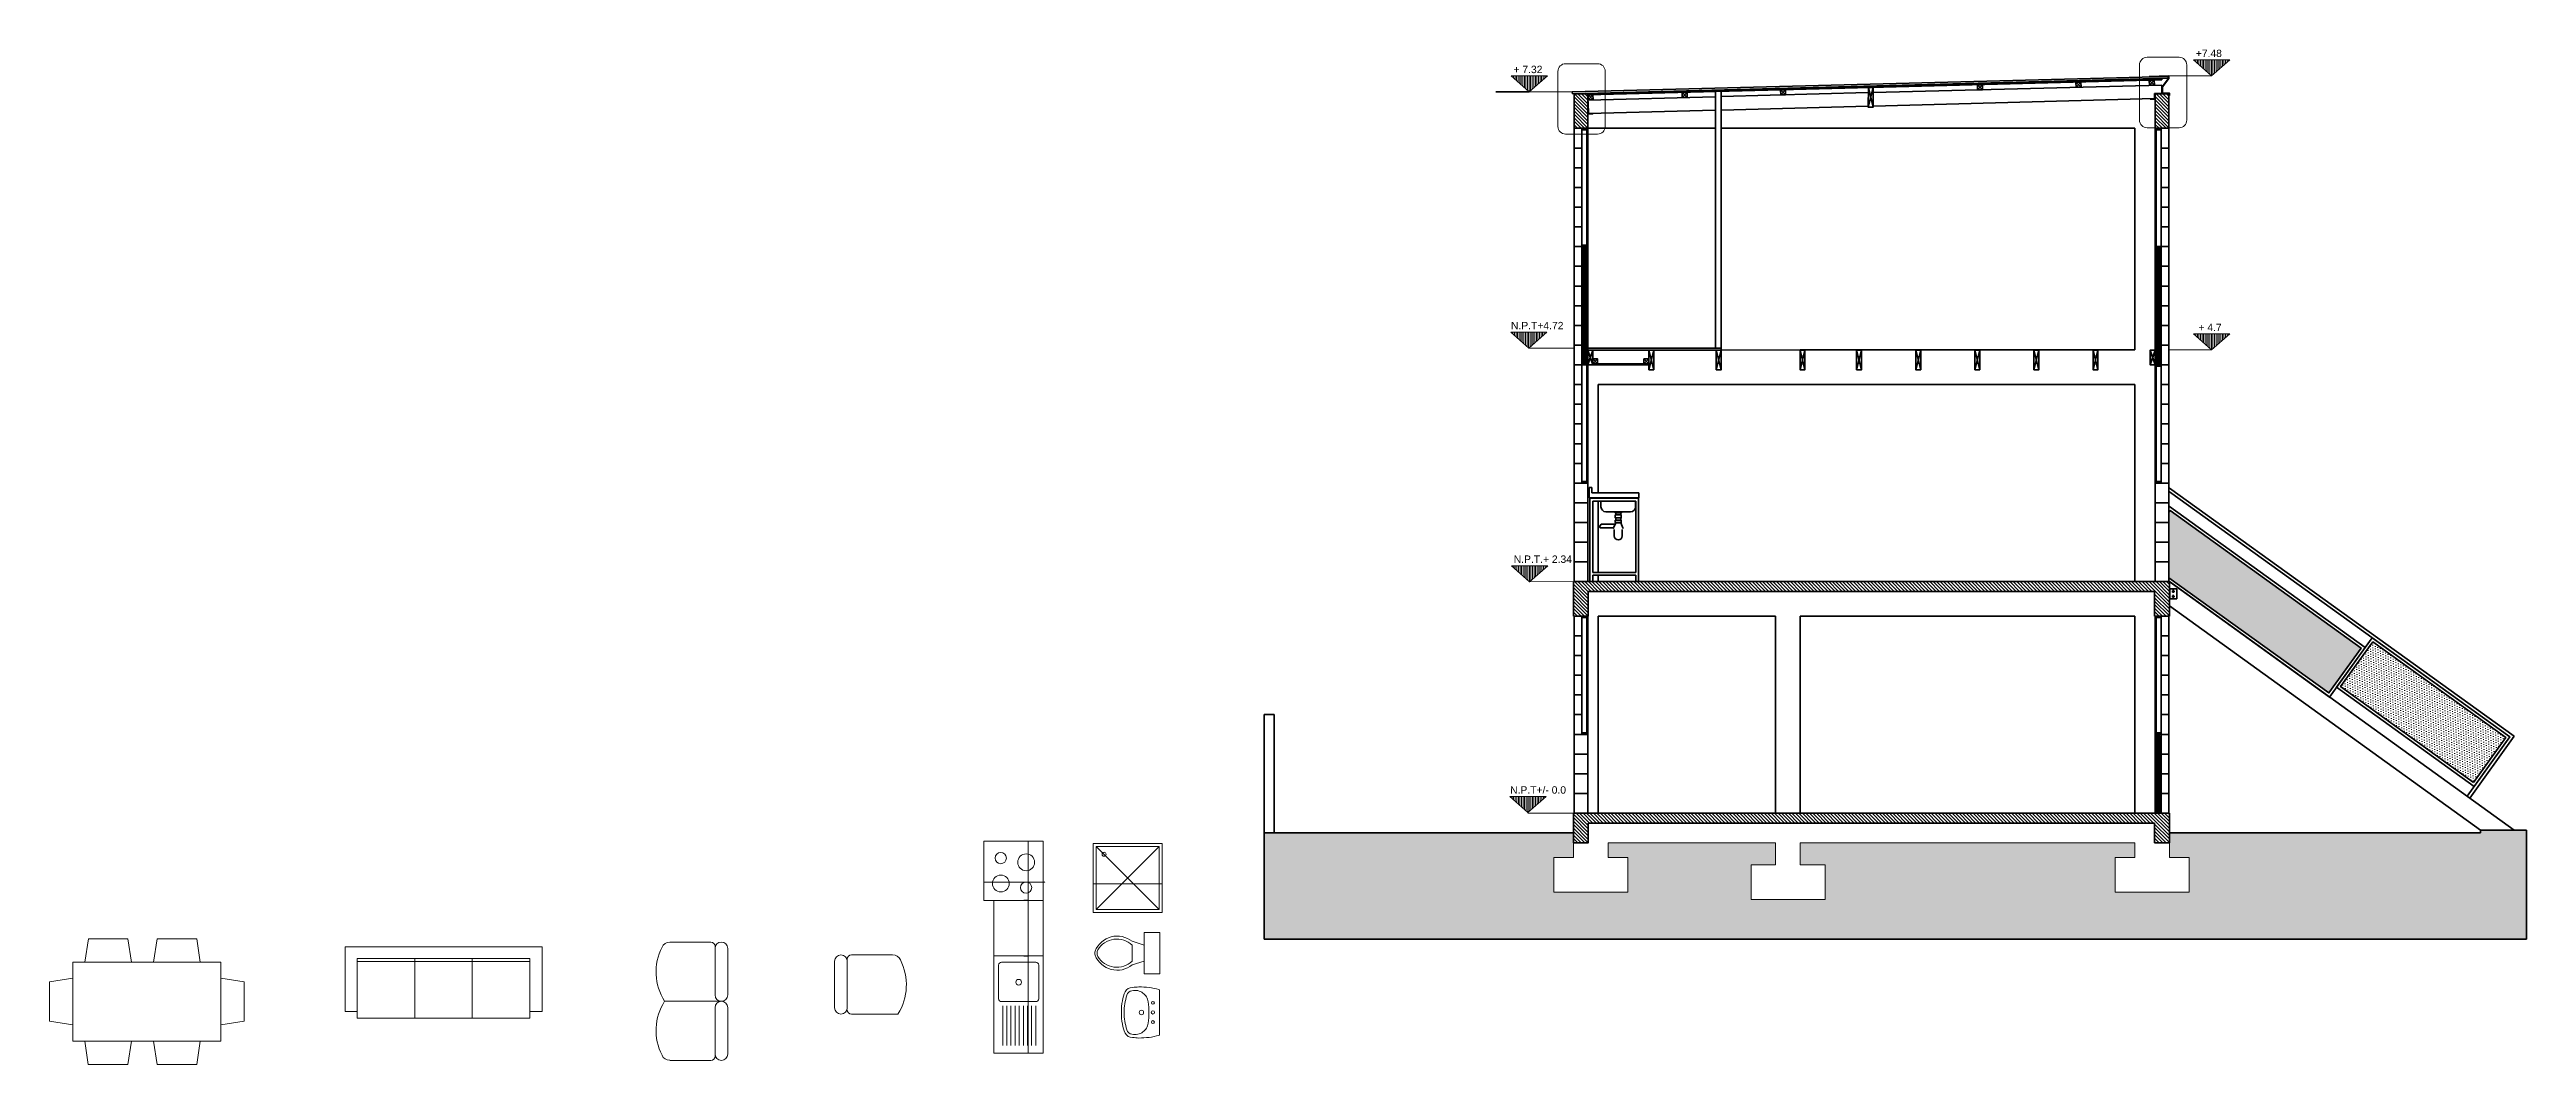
# Model space of a CAD drawing. Header units: inches. Extents: x -12916 to -2478, y -355 to 4961.
# Drawn here: x -4993 to -2478, y 3931 to 4961 of the extents above; entities that cross this region are included whole.
import ezdxf

# ---------------------------------------------------------------- set-up
doc = ezdxf.new("R2010")
doc.units = ezdxf.units.IN
doc.header["$MEASUREMENT"] = 0
for name, color, linetype, lineweight in [('A-ANNO-DIMS', 3, 'Continuous', 18), ('A-ANNO-SYMB', 3, 'Continuous', 18), ('A-ANNO-TEXT', 3, 'Continuous', 18), ('A-ELEV-MBE1', 7, 'Continuous', 35), ('A-FURN', 8, 'Continuous', 18), ('A-SECT-MCUT', 7, 'Continuous', 35), ('A-SECT-PATT', 8, 'Continuous', 18), ('A-WALL-FULL', 7, 'Continuous', 35)]:
    doc.layers.add(name, color=color, linetype=linetype, lineweight=lineweight)
doc.styles.add('E-ARIAL', font='Arial.ttf')
doc.styles.add('E-ROMANS', font='romans.shx', dxfattribs={"width": 0.8})
doc.dimstyles.new('E-0050_TICK_12', dxfattribs={"dimscale": 0.001, "dimtxt": 60, "dimasz": 60, "dimexe": 30, "dimexo": 20, "dimgap": 30, "dimtad": 0, "dimzin": 0, "dimdsep": 46, "dimtxsty": 'E-ROMANS', "dimblk": 'OBLIQUE', "dimcen": 30, "dimclrd": 256, "dimclre": 256, "dimclrt": 256, "dimadec": 0, "dimazin": 0, "dimtfac": 1, "dimtmove": 1, "dimatfit": 3, "dimldrblk": 'OPEN90', "dimfxl": 1, "dimtfill": 1, "dimtolj": 1, "dimtzin": 0, "dimlwd": -1, "dimarcsym": 0})
pattern_1 = [(135, (-4239.4879, 3862.2687), (-1.767767, -1.767767), [])]

msp = doc.modelspace()

# ---------------------------------------------------------------- texts
at = {"layer": 'A-ANNO-TEXT', "style": 'E-ARIAL'}
for s, p in [('+7.48', (-2813.443, 4953.463)), ('+ 7.32', (-3506.231, 4937.152)), ('N.P.T+4.72', (-3508.75, 4677.257)), ('+ 4.7', (-2810.779, 4675.36)), ('N.P.T.+ 2.34', (-3505.93, 4440.226)), ('N.P.T+/- 0.0', (-3509.61, 4206.071))]:
    msp.add_text(s, height=7.5, dxfattribs=at).set_placement(p)

# ---------------------------------------------------------------- blocks, each defined once
blk = doc.blocks.new('poltrone')
at = {"layer": 'A-FURN', "ltscale": 0.8}
for p, q in [((20.969, 26.503), (21.387, 26.503)), ((21.43, 26.46), (21.43, 25.967)), ((21.558, 25.967), (21.558, 26.439)), ((20.915, 25.903), (21.43, 25.903)), ((21.494, 25.903), (21.43, 25.903)), ((21.43, 25.839), (21.43, 25.346)), ((21.558, 25.367), (21.558, 25.839)), ((21.387, 25.303), (20.969, 25.303))]:
    blk.add_line(p, q, dxfattribs=at)
for centre, radius, start, end in [((21.384, 26.199), 0.554, 152.9115, 212.2841), ((20.969, 26.417), 0.0857, 90, 156.4218), ((21.387, 26.46), 0.0429, 0, 90), ((21.494, 26.439), 0.0643, 0, 180), ((21.384, 25.607), 0.554, 147.7159, 207.0885), ((21.494, 25.967), 0.0643, 180, 0), ((21.494, 25.839), 0.0643, 0, 180), ((20.969, 25.389), 0.0857, 203.5782, 270), ((21.387, 25.346), 0.0429, 270, 0), ((21.494, 25.367), 0.0643, 180, 0)]:
    blk.add_arc(centre, radius, start, end, dxfattribs=at)
blk = doc.blocks.new('_Oblique')
at = {"color": 0, "linetype": 'ByBlock', "lineweight": -2}
blk.add_line((-0.5, -0.5), (0.5, 0.5), dxfattribs=at)
blk = doc.blocks.new('*D32')
at = {"layer": 'A-ANNO-DIMS', "lineweight": -2, "transparency": 16777216}
for p, q in [((-4043.9, 4116.4), (-4043.9, 4116.4)), ((-3982.2, 4116.4), (-3982.2, 4116.4))]:
    blk.add_line(p, q, dxfattribs=at)
at = {"layer": 'A-ANNO-DIMS', "transparency": 16777216}
for p, q in [((-4043.9, 4116.4), (-4013.2, 4116.4)), ((-3982.2, 4116.4), (-4012.9, 4116.4))]:
    blk.add_line(p, q, dxfattribs=at)
at = {"layer": 'A-ANNO-DIMS', "transparency": 16777216, "xscale": 0.06, "yscale": 0.06, "zscale": 0.06, "rotation": 180}
blk.add_blockref('_Oblique', (-4043.9, 4116.4), dxfattribs=at)
at = {"layer": 'A-ANNO-DIMS', "transparency": 16777216, "xscale": 0.06, "yscale": 0.06, "zscale": 0.06}
blk.add_blockref('_Oblique', (-3982.2, 4116.4), dxfattribs=at)
at = {"layer": 'A-ANNO-DIMS', "transparency": 16777216, "insert": (-4013, 4116.4), "char_height": 0.06, "attachment_point": 5, "style": 'E-ROMANS', "bg_fill": 3, "box_fill_scale": 1.25, "bg_fill_color": 256, "bg_fill_true_color": 13158600, "bg_fill_transparency": 0}
blk.add_mtext('\\A1;61.70', dxfattribs=at)
blk = doc.blocks.new('_Open90')
at = {"color": 0, "linetype": 'ByBlock', "lineweight": -2}
for p, q in [((0, 0), (-1, 0)), ((-0.5, 0.5), (0, 0)), ((0, 0), (-0.5, -0.5))]:
    blk.add_line(p, q, dxfattribs=at)
blk = doc.blocks.new('*D33')
at = {"layer": 'A-ANNO-DIMS', "lineweight": -2, "transparency": 16777216}
for p, q in [((-3998.8, 4157.8), (-3998.8, 4157.8)), ((-3998.8, 4097.8), (-3998.8, 4097.8))]:
    blk.add_line(p, q, dxfattribs=at)
at = {"layer": 'A-ANNO-DIMS', "transparency": 16777216}
for p, q in [((-3998.8, 4157.8), (-3998.8, 4127.9)), ((-3998.8, 4097.8), (-3998.8, 4127.6))]:
    blk.add_line(p, q, dxfattribs=at)
at = {"layer": 'A-ANNO-DIMS', "transparency": 16777216, "xscale": 0.06, "yscale": 0.06, "zscale": 0.06}
for p, rotation in [((-3998.8, 4157.8), 90), ((-3998.8, 4097.8), 270)]:
    blk.add_blockref('_Oblique', p, dxfattribs=dict(at, rotation=rotation))
at = {"layer": 'A-ANNO-DIMS', "transparency": 16777216, "insert": (-3998.8, 4127.8), "char_height": 0.06, "attachment_point": 5, "rotation": 90, "style": 'E-ROMANS', "bg_fill": 3, "box_fill_scale": 1.25, "bg_fill_color": 256, "bg_fill_true_color": 13158600, "bg_fill_transparency": 0}
blk.add_mtext('\\A1;60.00', dxfattribs=at)
blk = doc.blocks.new('*D34')
at = {"layer": 'A-ANNO-DIMS', "lineweight": -2, "transparency": 16777216}
for p, q in [((-4003.2, 4097.8), (-3998.8, 4097.8)), ((-4003.2, 4041.4), (-3998.8, 4041.4))]:
    blk.add_line(p, q, dxfattribs=at)
at = {"layer": 'A-ANNO-DIMS', "transparency": 16777216}
for p, q in [((-3998.8, 4097.8), (-3998.8, 4069.7)), ((-3998.8, 4041.4), (-3998.8, 4069.5))]:
    blk.add_line(p, q, dxfattribs=at)
at = {"layer": 'A-ANNO-DIMS', "transparency": 16777216, "xscale": 0.06, "yscale": 0.06, "zscale": 0.06}
for p, rotation in [((-3998.8, 4097.8), 90), ((-3998.8, 4041.4), 270)]:
    blk.add_blockref('_Oblique', p, dxfattribs=dict(at, rotation=rotation))
at = {"layer": 'A-ANNO-DIMS', "transparency": 16777216, "insert": (-3998.8, 4069.6), "char_height": 0.06, "attachment_point": 5, "rotation": 90, "style": 'E-ROMANS', "bg_fill": 3, "box_fill_scale": 1.25, "bg_fill_color": 256, "bg_fill_true_color": 13158600, "bg_fill_transparency": 0}
blk.add_mtext('\\A1;56.32', dxfattribs=at)
blk = doc.blocks.new('*D35')
at = {"layer": 'A-ANNO-DIMS', "lineweight": -2, "transparency": 16777216}
for p, q in [((-3998.8, 4041.4), (-3998.8, 4041.4)), ((-3998.8, 3942.8), (-3998.8, 3942.8))]:
    blk.add_line(p, q, dxfattribs=at)
at = {"layer": 'A-ANNO-DIMS', "transparency": 16777216}
for p, q in [((-3998.8, 4041.4), (-3998.8, 3992.2)), ((-3998.8, 3942.8), (-3998.8, 3992))]:
    blk.add_line(p, q, dxfattribs=at)
at = {"layer": 'A-ANNO-DIMS', "transparency": 16777216, "xscale": 0.06, "yscale": 0.06, "zscale": 0.06}
for p, rotation in [((-3998.8, 4041.4), 90), ((-3998.8, 3942.8), 270)]:
    blk.add_blockref('_Oblique', p, dxfattribs=dict(at, rotation=rotation))
at = {"layer": 'A-ANNO-DIMS', "transparency": 16777216, "insert": (-3998.8, 3992.1), "char_height": 0.06, "attachment_point": 5, "rotation": 90, "style": 'E-ROMANS', "bg_fill": 3, "box_fill_scale": 1.25, "bg_fill_color": 256, "bg_fill_true_color": 13158600, "bg_fill_transparency": 0}
blk.add_mtext('\\A1;98.68', dxfattribs=at)
blk = doc.blocks.new('*D36')
at = {"layer": 'A-ANNO-DIMS', "lineweight": -2, "transparency": 16777216}
for p, q in [((-3932.8, 4114.5), (-3932.8, 4114.6)), ((-3862.8, 4114.5), (-3862.8, 4114.6))]:
    blk.add_line(p, q, dxfattribs=at)
at = {"layer": 'A-ANNO-DIMS', "transparency": 16777216}
for p, q in [((-3932.8, 4114.5), (-3897.9, 4114.5)), ((-3862.8, 4114.5), (-3897.7, 4114.5))]:
    blk.add_line(p, q, dxfattribs=at)
at = {"layer": 'A-ANNO-DIMS', "transparency": 16777216, "xscale": 0.06, "yscale": 0.06, "zscale": 0.06, "rotation": 180}
blk.add_blockref('_Oblique', (-3932.8, 4114.5), dxfattribs=at)
at = {"layer": 'A-ANNO-DIMS', "transparency": 16777216, "xscale": 0.06, "yscale": 0.06, "zscale": 0.06}
blk.add_blockref('_Oblique', (-3862.8, 4114.5), dxfattribs=at)
at = {"layer": 'A-ANNO-DIMS', "transparency": 16777216, "insert": (-3897.8, 4114.5), "char_height": 0.06, "attachment_point": 5, "style": 'E-ROMANS', "bg_fill": 3, "box_fill_scale": 1.25, "bg_fill_color": 256, "bg_fill_true_color": 13158600, "bg_fill_transparency": 0}
blk.add_mtext('\\A1;70.00', dxfattribs=at)

# ---------------------------------------------------------------- hatches: boundary and pattern name
at = {"layer": 'A-SECT-PATT'}
h = msp.add_hatch(dxfattribs=at)
h.set_pattern_fill('ANSI31', color=256, scale=0.5, angle=225, style=0)
h.set_pattern_definition([(270, (16958.2216, -8248.4446), (1.5875, -3e-15), [])])
h.paths.add_polyline_path([(-3508.514, 4934.287), (-3490.115, 4918.058), (-3471.715, 4934.287)])
h = msp.add_hatch(dxfattribs=at)
h.set_pattern_fill('ANSI31', color=256, scale=0.5, angle=225, style=0)
h.set_pattern_definition([(270, (17651.0096, -8232.1334), (1.5875, -3e-15), [])])
h.paths.add_polyline_path([(-2815.726, 4950.599), (-2797.327, 4934.369), (-2778.927, 4950.599)])
h = msp.add_hatch(dxfattribs=at)
h.set_pattern_fill('ANSI31', color=256, scale=20, angle=90, style=0)
h.set_pattern_definition(pattern_1)
h.paths.add_polyline_path([(-3444.753, 4916.231), (-3444.753, 4881.231), (-3434.265, 4881.231), (-3431.765, 4881.242), (-3431.765, 4881.231), (-3430.753, 4881.231), (-3430.753, 4916.231)])
h = msp.add_hatch(dxfattribs=at)
h.set_pattern_fill('ANSI31', color=256, scale=20, angle=90, style=0)
h.set_pattern_definition(pattern_1)
h.paths.add_polyline_path([(-2854.721, 4916.156), (-2854.721, 4881.771), (-2840.721, 4881.771), (-2840.721, 4916.156)])
h.paths.add_polyline_path([(-2854.721, 4881.771), (-2854.721, 4881.156), (-2840.721, 4881.156), (-2840.721, 4881.771)])
h = msp.add_hatch(dxfattribs=at)
h.set_pattern_fill('ANSI31', color=256, scale=0.35, angle=90, style=0)
h.set_pattern_definition([(45, (-5853.2315, 2042.0476), (-0.7857724, 0.7857724), [])])
h.paths.add_polyline_path([(-3431.765, 4761.114), (-3436.765, 4761.135), (-3436.765, 4642.635), (-3431.765, 4642.635)])
h = msp.add_hatch(dxfattribs=at)
h.set_pattern_fill('ANSI31', color=256, scale=0.35, angle=90, style=0)
h.set_pattern_definition([(45, (-5270.1819, 2040.6566), (-0.7857724, 0.7857724), [])])
h.paths.add_polyline_path([(-2848.715, 4759.723), (-2853.715, 4759.744), (-2853.715, 4641.244), (-2848.715, 4641.244)])
h = msp.add_hatch(dxfattribs=at)
h.set_pattern_fill('ANSI31', color=256, scale=0.5, angle=225, style=0)
h.set_pattern_definition([(270, (16957.6895, -8508.3397), (1.5875, -4e-15), [])])
h.paths.add_polyline_path([(-3509.047, 4674.392), (-3490.647, 4658.163), (-3472.247, 4674.392)])
h = msp.add_hatch(dxfattribs=at)
h.set_pattern_fill('ANSI31', color=256, scale=0.5, angle=225, style=0)
h.set_pattern_definition([(270, (17651.0096, -8510.2361), (1.5875, -3e-15), [])])
h.paths.add_polyline_path([(-2815.726, 4672.496), (-2797.327, 4656.266), (-2778.927, 4672.496)])
h = msp.add_hatch(dxfattribs=at)
h.set_pattern_fill('DOTS', color=256, scale=40, angle=362.916943, style=0)
h.set_pattern_definition([(2.91694, (-4239.4879, 3862.2687), (1.1211598, 2.5603712), [0, -2.5])])
h.paths.add_polyline_path([(-2839.576, 4493.356), (-2840.721, 4491.765), (-2840.721, 4481.156), (-2840.721, 4461.156), (-2840.721, 4441.156), (-2840.721, 4425.185), (-2678.305, 4308.292), (-2645.593, 4353.745)])
h = msp.add_hatch(dxfattribs=at)
h.set_pattern_fill('ANSI31', color=256, scale=0.5, angle=225, style=0)
h.set_pattern_definition([(270, (16958.523, -8745.37), (1.5875, -3e-15), [])])
h.paths.add_polyline_path([(-3508.213, 4437.362), (-3489.813, 4421.132), (-3471.414, 4437.362)])
h = msp.add_hatch(dxfattribs=at)
h.set_pattern_fill('ANSI31', color=256, scale=20, angle=90, style=0)
h.set_pattern_definition(pattern_1)
h.paths.add_polyline_path([(-3445.259, 4421.156), (-3445.259, 4386.223), (-3430.259, 4386.223), (-3430.259, 4411.156), (-2855.259, 4411.156), (-2855.259, 4386.223), (-2840.259, 4386.223), (-2840.259, 4421.156)])
h = msp.add_hatch(dxfattribs=at)
h.set_pattern_fill('DOTS', color=256, scale=40, angle=362.916943, style=0)
h.set_pattern_definition([(272.916943, (-11555.3492, 8875.9348), (2.5603712, -1.1211598), [0, -2.5])])
h.paths.add_polyline_path([(-2633.651, 4360.066), (-2666.363, 4314.614), (-2531.346, 4217.441), (-2498.634, 4262.893)])
h = msp.add_hatch(dxfattribs=at)
h.set_pattern_fill('ANSI31', color=256, scale=0.35, angle=90, style=0)
h.set_pattern_definition([(135, (-3074.5418, 3049.6889), (-0.7857724, -0.7857724), [])])
h.paths.add_polyline_path([(-2848.721, 4266.223), (-2853.721, 4266.223), (-2853.721, 4186.223), (-2848.721, 4186.223)])
h = msp.add_hatch(dxfattribs=at)
h.set_pattern_fill('ANSI31', color=256, scale=0.5, angle=225, style=0)
h.set_pattern_definition([(270, (16956.8291, -8979.5253), (1.5875, -4e-15), [])])
h.paths.add_polyline_path([(-3509.907, 4203.207), (-3491.507, 4186.977), (-3473.107, 4203.207)])
h = msp.add_hatch(dxfattribs=at)
h.set_pattern_fill('ANSI31', color=256, scale=20, angle=90, style=0)
h.set_pattern_definition(pattern_1)
h.paths.add_polyline_path([(-3445.259, 4186.222), (-3445.259, 4156.223), (-3430.259, 4156.223), (-3430.259, 4176.223), (-2855.259, 4176.223), (-2855.259, 4156.223), (-2840.259, 4156.223), (-2840.259, 4186.223)])
h = msp.add_hatch(dxfattribs=at)
h.set_pattern_fill('DOTS', color=256, scale=100, angle=90, style=0)
h.set_pattern_definition([(360, (-3759.259, 2823.932), (3.125, 6.25), [0, -6.25])])
h.paths.add_polyline_path([(-2477.721, 4169.156), (-2524.488, 4169.156), (-2524.488, 4166.223), (-2840.259, 4166.223), (-2840.259, 4156.223), (-2840.259, 4141.223), (-2820.343, 4141.223), (-2820.343, 4106.223), (-2895.343, 4106.223), (-2895.343, 4141.223), (-2875.426, 4141.223), (-2875.426, 4156.223), (-3215.259, 4156.223), (-3215.259, 4133.723), (-3210.684, 4133.723), (-3189.75, 4133.723), (-3189.75, 4098.723), (-3264.75, 4098.723), (-3264.75, 4133.723), (-3244.834, 4133.723), (-3240.259, 4133.723), (-3240.259, 4156.223), (-3410.091, 4156.223), (-3410.091, 4141.223), (-3390.175, 4141.223), (-3390.175, 4106.223), (-3465.175, 4106.223), (-3465.175, 4141.223), (-3445.259, 4141.223), (-3445.259, 4156.223), (-3445.259, 4166.223), (-3759.259, 4166.223), (-3759.259, 4058.313), (-2477.721, 4058.313)])
h.paths.add_polyline_path([(-2858.212, 4061.572), (-2836.381, 4061.572), (-2836.381, 4050.077), (-2858.212, 4050.077)], flags=9)
h.paths.add_polyline_path([(-3234.828, 4060.507), (-3213.726, 4060.507), (-3213.726, 4049.013), (-3234.828, 4049.013)], flags=9)
h.paths.add_polyline_path([(-3446.484, 4060.602), (-3424.653, 4060.602), (-3424.653, 4049.107), (-3446.484, 4049.107)], flags=9)

# ---------------------------------------------------------------- linework, layer by layer
at = {"layer": 'A-ANNO-SYMB', "ltscale": 0.003}
for p, q in [((-3445.259, 4156.223), (-3445.259, 4141.223)), ((-3410.091, 4156.223), (-3240.259, 4156.223)), ((-3410.091, 4156.223), (-3410.091, 4141.223)), ((-3240.259, 4156.223), (-3240.259, 4133.723)), ((-3215.259, 4156.223), (-3215.259, 4133.723)), ((-3215.259, 4156.223), (-2875.426, 4156.223)), ((-2875.426, 4156.223), (-2875.426, 4141.223)), ((-2840.259, 4156.223), (-2840.259, 4141.223)), ((-3465.175, 4141.223), (-3465.175, 4106.223)), ((-3445.259, 4141.223), (-3465.175, 4141.223)), ((-3390.175, 4141.223), (-3410.091, 4141.223)), ((-3390.175, 4141.223), (-3390.175, 4106.223)), ((-3264.75, 4133.723), (-3264.75, 4098.723)), ((-3244.834, 4133.723), (-3264.75, 4133.723)), ((-3240.259, 4133.723), (-3244.834, 4133.723)), ((-3210.684, 4133.723), (-3215.259, 4133.723)), ((-3189.75, 4133.723), (-3210.684, 4133.723)), ((-3189.75, 4133.723), (-3189.75, 4098.723)), ((-2895.343, 4141.223), (-2895.343, 4106.223)), ((-2895.343, 4141.223), (-2875.426, 4141.223)), ((-2840.259, 4141.223), (-2820.343, 4141.223)), ((-2820.343, 4141.223), (-2820.343, 4106.223)), ((-3390.175, 4106.223), (-3465.175, 4106.223)), ((-2895.343, 4106.223), (-2820.343, 4106.223)), ((-3189.75, 4098.723), (-3264.75, 4098.723))]:
    msp.add_line(p, q, dxfattribs=at)
at = {"layer": 'A-ANNO-SYMB'}
for points in [[(-3490.132, 4918.073), (-3508.532, 4934.303), (-3471.733, 4934.303)], [(-2797.344, 4934.384), (-2815.744, 4950.614), (-2778.944, 4950.614)], [(-3490.664, 4658.178), (-3509.064, 4674.408), (-3472.265, 4674.408)], [(-2797.344, 4656.282), (-2815.744, 4672.512), (-2778.944, 4672.512)], [(-3489.831, 4421.148), (-3508.231, 4437.378), (-3471.431, 4437.378)], [(-3491.525, 4186.993), (-3509.925, 4203.222), (-3473.125, 4203.222)]]:
    msp.add_lwpolyline(points, close=True, dxfattribs=at)
at = {"layer": 'A-ANNO-SYMB', "ltscale": 0.003}
for points in [[(-3453.303, 4946.699), (-3420.757, 4946.699, -0.41421356), (-3413.038, 4938.981), (-3413.038, 4882.977, -0.41421356), (-3420.757, 4875.259), (-3453.303, 4875.259, -0.41421356), (-3461.022, 4882.977), (-3461.022, 4938.981, -0.41421356)], [(-2862.901, 4953.211), (-2830.355, 4953.211, -0.41421356), (-2822.636, 4945.493), (-2822.636, 4889.489, -0.41421356), (-2830.355, 4881.771), (-2862.901, 4881.771, -0.41421356), (-2870.62, 4889.489), (-2870.62, 4945.493, -0.41421356)]]:
    msp.add_lwpolyline(points, format="xyb", close=True, dxfattribs=at)
at = {"layer": 'A-ANNO-SYMB'}
for points in [[(-2840.727, 4934.392), (-2840.727, 4934.392), (-2813.398, 4934.395), (-2797.578, 4934.374)], [(-3490.132, 4918.073), (-3490.132, 4918.073), (-3474.276, 4918.084), (-3442.168, 4918.063)], [(-3444.753, 4658.164), (-3444.753, 4658.164), (-3490.664, 4658.178), (-3480.321, 4658.141)], [(-2840.721, 4656.29), (-2840.721, 4656.29), (-2813.398, 4656.292), (-2797.344, 4656.282)], [(-3444.753, 4421.156), (-3444.753, 4421.156), (-3489.831, 4421.148), (-3489.831, 4421.148)], [(-3444.753, 4186.223), (-3444.753, 4186.223), (-3491.758, 4186.204), (-3491.758, 4186.204)]]:
    msp.add_lwpolyline(points, dxfattribs=at)
at = {"layer": 'A-ELEV-MBE1'}
for p, q in [((-3446.462, 4918.063), (-2841.411, 4933.786)), ((-3446.416, 4916.263), (-2841.365, 4931.987)), ((-2860.822, 4933.838), (-2860.814, 4933.538)), ((-2841.411, 4933.786), (-2841.365, 4931.987)), ((-3490.132, 4918.073), (-3523.998, 4918.073)), ((-3446.462, 4918.063), (-3446.416, 4916.263)), ((-3430.637, 4916.231), (-3430.753, 4916.231)), ((-3430.637, 4916.232), (-3430.547, 4901.174)), ((-3430.313, 4909.869), (-3301.477, 4913.208)), ((-3301.259, 4658.157), (-3301.259, 4918.586)), ((-3295.486, 4913.507), (-3145.933, 4917.383)), ((-3295.259, 4658.157), (-3295.259, 4918.741)), ((-3141.052, 4903.732), (-2855.216, 4911.332)), ((-3140.933, 4917.404), (-2847.87, 4925.001)), ((-2859.721, 4911.11), (-2859.721, 4910.81)), ((-2847.959, 4916.331), (-2855.247, 4916.331)), ((-2855.247, 4916.331), (-2855.216, 4911.332)), ((-2854.721, 4915.81), (-2855.021, 4915.81)), ((-2840.053, 4914.51), (-2840.353, 4914.51)), ((-3444.765, 4861.156), (-3444.765, 4881.231)), ((-3436.765, 4881.221), (-3431.765, 4881.242)), ((-3436.765, 4761.135), (-3436.765, 4881.221)), ((-3436.758, 4879.721), (-3431.758, 4879.742)), ((-3431.765, 4521.156), (-3431.765, 4881.221)), ((-3430.753, 4861.156), (-3430.738, 4881.246)), ((-3301.259, 4881.231), (-3430.738, 4881.328)), ((-3430.655, 4900.841), (-3430.355, 4900.841)), ((-3430.547, 4901.174), (-3430.175, 4901.174)), ((-3430.175, 4901.174), (-3430.175, 4896.238)), ((-3430.175, 4896.238), (-3301.602, 4899.57)), ((-3425.655, 4896.141), (-3425.655, 4895.841)), ((-2875.258, 4881.231), (-3295.259, 4881.231)), ((-3295.129, 4899.738), (-3146.053, 4903.602)), ((-2854.721, 4881.156), (-2854.721, 4621.156)), ((-2840.721, 4881.156), (-2854.721, 4881.156)), ((-2853.721, 4521.156), (-2853.721, 4881.135)), ((-2848.721, 4879.677), (-2853.721, 4879.698)), ((-2848.721, 4521.156), (-2848.721, 4881.135)), ((-2840.721, 4521.156), (-2840.721, 4881.135)), ((-3444.765, 4841.156), (-3444.765, 4861.156)), ((-3444.765, 4861.156), (-3436.765, 4861.156)), ((-3430.753, 4861.156), (-3430.753, 4801.156)), ((-2853.721, 4861.156), (-2854.721, 4861.156)), ((-2848.721, 4861.156), (-2840.721, 4861.156)), ((-2840.721, 4861.156), (-2844.721, 4861.156)), ((-3444.765, 4821.156), (-3444.765, 4841.156)), ((-3444.765, 4841.156), (-3436.765, 4841.156)), ((-3440.24, 4841.156), (-3444.765, 4841.156)), ((-3431.765, 4841.156), (-3430.753, 4841.156)), ((-2853.721, 4841.156), (-2854.721, 4841.156)), ((-2848.721, 4841.156), (-2840.721, 4841.156)), ((-2848.721, 4841.156), (-2840.721, 4841.156)), ((-2848.721, 4841.156), (-2840.721, 4841.156)), ((-2840.721, 4841.156), (-2844.721, 4841.156)), ((-2840.721, 4841.156), (-2844.721, 4841.156)), ((-2840.721, 4841.156), (-2844.721, 4841.156)), ((-3436.765, 4821.156), (-3444.765, 4821.156)), ((-3444.753, 4521.156), (-3444.753, 4821.156)), ((-3444.753, 4821.156), (-3440.753, 4821.156)), ((-3440.24, 4821.156), (-3444.753, 4821.156)), ((-2853.721, 4821.156), (-2854.721, 4821.156)), ((-2848.721, 4821.156), (-2840.721, 4821.156)), ((-2848.721, 4821.156), (-2840.721, 4821.156)), ((-2840.721, 4821.156), (-2844.721, 4821.156)), ((-2840.721, 4821.156), (-2844.721, 4821.156)), ((-3444.753, 4801.156), (-3436.765, 4801.156)), ((-3436.765, 4801.156), (-3444.753, 4801.156)), ((-3444.753, 4781.156), (-3436.765, 4781.156)), ((-3436.765, 4781.156), (-3444.753, 4781.156)), ((-3430.753, 4801.156), (-3431.765, 4801.156)), ((-3430.753, 4781.156), (-3431.765, 4781.156)), ((-3431.765, 4781.156), (-3430.753, 4781.156)), ((-3430.753, 4801.156), (-3430.753, 4781.156)), ((-3430.753, 4781.156), (-3430.753, 4761.156)), ((-2853.721, 4801.156), (-2854.721, 4801.156)), ((-2853.721, 4781.145), (-2854.721, 4781.145)), ((-2848.721, 4801.156), (-2840.721, 4801.156)), ((-2840.721, 4801.156), (-2848.721, 4801.156)), ((-2840.721, 4781.156), (-2848.721, 4781.156)), ((-2840.721, 4801.156), (-2844.721, 4801.156)), ((-2844.721, 4801.156), (-2840.721, 4801.156)), ((-2844.721, 4781.156), (-2840.721, 4781.156)), ((-3444.753, 4761.135), (-3436.765, 4761.135)), ((-3436.765, 4521.156), (-3436.765, 4761.135)), ((-3436.765, 4761.135), (-3431.765, 4761.135)), ((-3436.758, 4762.635), (-3431.765, 4762.635)), ((-3431.765, 4761.135), (-3430.753, 4761.135)), ((-3430.753, 4761.156), (-3430.753, 4621.156)), ((-2853.721, 4761.145), (-2854.721, 4761.145)), ((-2848.721, 4761.223), (-2853.721, 4761.223)), ((-2848.715, 4759.723), (-2853.715, 4759.723)), ((-2848.721, 4761.145), (-2840.721, 4761.145)), ((-3444.753, 4741.156), (-3436.765, 4741.156)), ((-3431.765, 4741.156), (-3430.753, 4741.156)), ((-2853.721, 4741.145), (-2854.721, 4741.145)), ((-2840.721, 4741.156), (-2848.721, 4741.156)), ((-3436.765, 4721.156), (-3444.753, 4721.156)), ((-3431.765, 4721.156), (-3430.753, 4721.156)), ((-2853.721, 4721.145), (-2854.721, 4721.145)), ((-2848.721, 4721.156), (-2840.721, 4721.156)), ((-2840.721, 4721.156), (-2848.721, 4721.156)), ((-3436.765, 4701.156), (-3444.753, 4701.156)), ((-3436.765, 4681.156), (-3444.753, 4681.156)), ((-3444.753, 4681.156), (-3436.765, 4681.156)), ((-3431.765, 4701.156), (-3430.753, 4701.156)), ((-3431.765, 4681.156), (-3430.753, 4681.156)), ((-2853.721, 4701.145), (-2854.721, 4701.145)), ((-2854.721, 4681.156), (-2854.721, 4661.156)), ((-2853.721, 4681.156), (-2854.721, 4681.156)), ((-2848.721, 4701.156), (-2840.721, 4701.156)), ((-2840.721, 4701.156), (-2848.721, 4701.156)), ((-2840.721, 4681.156), (-2848.721, 4681.156)), ((-2848.721, 4681.156), (-2840.721, 4681.156)), ((-3436.765, 4661.156), (-3444.753, 4661.156)), ((-3431.765, 4661.141), (-3430.753, 4661.141)), ((-3295.259, 4658.157), (-3430.753, 4658.159)), ((-3430.753, 4658.159), (-3430.753, 4656.157)), ((-3295.259, 4656.157), (-3430.753, 4656.157)), ((-3295.259, 4656.157), (-3295.259, 4658.157)), ((-3295.259, 4656.157), (-3155.292, 4656.29)), ((-2875.258, 4656.29), (-3215.259, 4656.29)), ((-2854.721, 4661.156), (-2854.721, 4641.156)), ((-2853.721, 4661.156), (-2854.721, 4661.156)), ((-2848.721, 4661.156), (-2840.721, 4661.156)), ((-2840.721, 4661.156), (-2848.721, 4661.156)), ((-3444.753, 4641.156), (-3436.765, 4641.156)), ((-3436.765, 4642.635), (-3431.765, 4642.635)), ((-3436.765, 4641.135), (-3431.765, 4641.135)), ((-3431.765, 4641.135), (-3430.753, 4641.135)), ((-3425.753, 4642.135), (-3368.759, 4642.135)), ((-3425.753, 4641.135), (-3368.759, 4641.135)), ((-2853.721, 4641.156), (-2854.721, 4641.156)), ((-2854.254, 4641.657), (-2854.259, 4641.657)), ((-2848.721, 4641.156), (-2853.721, 4641.156)), ((-2848.721, 4639.656), (-2853.721, 4639.656)), ((-2840.721, 4641.156), (-2848.721, 4641.156)), ((-2848.721, 4641.156), (-2840.721, 4641.156)), ((-3444.753, 4621.156), (-3440.24, 4621.156)), ((-3436.765, 4621.156), (-3444.753, 4621.156)), ((-3431.765, 4621.156), (-3430.753, 4621.156)), ((-3430.753, 4621.156), (-3430.753, 4601.156)), ((-2875.258, 4621.291), (-3420.259, 4621.292)), ((-3420.259, 4511.159), (-3420.259, 4621.292)), ((-3140.466, 4621.156), (-3210.466, 4621.156)), ((-2875.259, 4421.156), (-2875.258, 4621.291)), ((-2854.721, 4621.156), (-2854.721, 4601.156)), ((-2853.721, 4621.156), (-2854.721, 4621.156)), ((-2848.721, 4621.156), (-2840.721, 4621.156)), ((-2840.721, 4621.156), (-2848.721, 4621.156)), ((-3440.24, 4601.156), (-3444.753, 4601.156)), ((-3444.753, 4601.156), (-3436.765, 4601.156)), ((-3436.765, 4581.156), (-3444.753, 4581.156)), ((-3431.765, 4601.156), (-3430.753, 4601.156)), ((-3431.765, 4581.156), (-3430.753, 4581.156)), ((-3430.753, 4601.156), (-3430.753, 4581.156)), ((-3430.753, 4581.156), (-3430.753, 4561.156)), ((-2854.721, 4601.156), (-2854.721, 4581.156)), ((-2853.721, 4601.156), (-2854.721, 4601.156)), ((-2854.721, 4581.156), (-2854.721, 4561.156)), ((-2853.721, 4581.156), (-2854.721, 4581.156)), ((-2840.721, 4601.156), (-2848.721, 4601.156)), ((-2848.721, 4601.156), (-2840.721, 4601.156)), ((-2848.721, 4581.156), (-2840.721, 4581.156)), ((-3444.753, 4561.156), (-3436.765, 4561.156)), ((-3431.765, 4561.156), (-3430.753, 4561.156)), ((-3430.753, 4561.156), (-3430.753, 4521.156)), ((-2854.721, 4561.156), (-2854.721, 4521.156)), ((-2853.721, 4561.156), (-2854.721, 4561.156)), ((-2840.721, 4561.156), (-2848.721, 4561.156)), ((-3436.765, 4541.156), (-3444.753, 4541.156)), ((-3444.753, 4541.156), (-3436.765, 4541.156)), ((-3431.765, 4541.156), (-3430.753, 4541.156)), ((-2853.721, 4541.156), (-2854.721, 4541.156)), ((-2840.721, 4541.156), (-2848.721, 4541.156)), ((-2844.721, 4541.156), (-2840.721, 4541.156)), ((-3444.753, 4521.156), (-3439.753, 4521.156)), ((-3430.753, 4521.156), (-3444.753, 4521.156)), ((-3430.753, 4521.156), (-3444.753, 4521.156)), ((-3436.765, 4522.635), (-3431.765, 4522.635)), ((-3436.765, 4521.156), (-3431.765, 4521.156)), ((-3429.325, 4516.763), (-3426.825, 4516.763)), ((-3429.325, 4516.763), (-3429.325, 4506.159)), ((-3378.861, 4506.159), (-3429.325, 4506.159)), ((-3428.685, 4505.728), (-3428.685, 4421.156)), ((-3379.135, 4505.728), (-3428.685, 4505.728)), ((-3426.825, 4511.159), (-3426.825, 4516.763)), ((-3426.825, 4516.763), (-3426.825, 4511.159)), ((-3378.861, 4511.159), (-3426.825, 4511.159)), ((-3382.135, 4502.728), (-3425.685, 4502.728)), ((-3425.685, 4502.728), (-3425.685, 4430.596)), ((-3420.259, 4505.728), (-3420.259, 4506.159)), ((-3420.259, 4430.596), (-3420.259, 4502.728)), ((-3382.135, 4502.728), (-3382.135, 4430.596)), ((-3379.135, 4505.728), (-3379.135, 4421.156)), ((-3378.861, 4511.159), (-3378.861, 4506.159)), ((-2854.721, 4521.156), (-2840.721, 4521.156)), ((-2848.721, 4522.656), (-2853.721, 4522.656)), ((-2848.721, 4521.156), (-2853.721, 4521.156)), ((-2840.259, 4516.156), (-2840.721, 4516.156)), ((-2840.259, 4512.459), (-2840.721, 4512.459)), ((-2840.259, 4516.156), (-2490.259, 4264.258)), ((-2840.259, 4512.459), (-2494.446, 4263.575)), ((-3403.013, 4479.407), (-3417.334, 4479.407)), ((-3402.352, 4488.885), (-3402.352, 4490.851)), ((-3402.352, 4483.537), (-3402.352, 4485.845)), ((-3402.352, 4480.924), (-3402.352, 4481.112)), ((-3397.352, 4480.924), (-3402.352, 4480.924)), ((-3397.352, 4488.885), (-3397.352, 4490.851)), ((-3397.352, 4483.537), (-3397.352, 4485.845)), ((-3397.352, 4480.924), (-3397.352, 4481.112)), ((-3404.529, 4475.924), (-3418.121, 4475.924)), ((-3403.947, 4474.108), (-3403.947, 4467.587)), ((-3395.757, 4474.108), (-3395.757, 4467.587)), ((-3382.135, 4430.596), (-3425.685, 4430.596)), ((-3382.135, 4427.596), (-3425.685, 4427.596)), ((-3425.685, 4427.596), (-3425.685, 4421.156)), ((-3420.259, 4421.156), (-3420.259, 4427.596)), ((-3382.135, 4427.596), (-3382.135, 4421.156)), ((-2840.259, 4421.156), (-2490.259, 4169.156)), ((-2840.259, 4396.511), (-2840.259, 4421.156)), ((-2832.759, 4413.758), (-2840.259, 4413.758)), ((-2832.759, 4403.758), (-2840.259, 4403.758)), ((-2839.759, 4413.758), (-2839.759, 4403.758)), ((-2834.759, 4411.258), (-2837.759, 4411.258)), ((-2834.759, 4406.258), (-2837.759, 4406.258)), ((-2836.259, 4409.758), (-2836.259, 4412.758)), ((-2836.259, 4407.758), (-2836.259, 4404.758)), ((-2832.759, 4413.758), (-2832.759, 4403.758)), ((-3444.721, 4266.223), (-3444.721, 4386.356)), ((-3444.721, 4376.223), (-3444.721, 4366.223)), ((-3436.721, 4266.223), (-3436.721, 4386.223)), ((-3436.721, 4386.223), (-3431.721, 4386.223)), ((-3436.721, 4384.723), (-3431.721, 4384.723)), ((-3431.721, 4266.223), (-3431.721, 4386.223)), ((-3430.721, 4286.223), (-3430.721, 4386.223)), ((-3420.259, 4386.223), (-3420.259, 4186.223)), ((-2875.259, 4186.223), (-2875.259, 4386.223)), ((-2855.259, 4386.223), (-2840.259, 4386.223)), ((-2854.721, 4286.223), (-2854.721, 4386.223)), ((-2854.721, 4366.223), (-2854.721, 4386.223)), ((-2854.721, 4386.223), (-2840.721, 4386.223)), ((-2848.721, 4386.223), (-2853.721, 4386.223)), ((-2853.721, 4186.223), (-2853.721, 4386.223)), ((-2848.721, 4384.723), (-2853.721, 4384.723)), ((-2848.721, 4186.223), (-2848.721, 4386.223)), ((-2840.721, 4386.223), (-2840.721, 4366.223)), ((-2840.259, 4396.511), (-2524.488, 4169.156)), ((-3444.721, 4366.223), (-3436.721, 4366.223)), ((-2853.721, 4366.223), (-2854.721, 4366.223)), ((-2840.721, 4366.223), (-2848.721, 4366.223)), ((-2840.721, 4366.223), (-2848.721, 4366.223)), ((-2840.721, 4366.223), (-2840.721, 4346.223)), ((-2840.721, 4346.223), (-2840.721, 4366.223)), ((-3444.721, 4346.223), (-3436.721, 4346.223)), ((-3436.721, 4346.223), (-3444.721, 4346.223)), ((-3444.721, 4326.223), (-3436.721, 4326.223)), ((-3436.721, 4326.223), (-3444.721, 4326.223)), ((-2848.721, 4346.223), (-2840.721, 4346.223)), ((-2840.721, 4346.223), (-2848.721, 4346.223)), ((-2848.721, 4326.223), (-2840.721, 4326.223)), ((-2840.721, 4326.223), (-2848.721, 4326.223)), ((-2840.721, 4346.223), (-2840.721, 4326.223)), ((-2840.721, 4326.223), (-2840.721, 4346.223)), ((-2840.721, 4306.223), (-2840.721, 4326.223)), ((-3444.721, 4306.223), (-3436.721, 4306.223)), ((-3436.721, 4306.223), (-3444.721, 4306.223)), ((-2840.721, 4306.223), (-2848.721, 4306.223)), ((-2848.721, 4306.223), (-2840.721, 4306.223)), ((-2840.721, 4286.223), (-2840.721, 4306.223)), ((-2840.721, 4306.223), (-2840.721, 4286.223)), ((-3749.259, 4286.417), (-3759.259, 4286.417)), ((-3759.259, 4286.417), (-3759.259, 4176.223)), ((-3749.259, 4286.417), (-3759.259, 4286.417)), ((-3759.259, 4286.417), (-3759.259, 4166.223)), ((-3749.259, 4176.223), (-3749.259, 4286.417)), ((-3749.259, 4166.223), (-3749.259, 4286.417)), ((-3444.721, 4286.223), (-3436.721, 4286.223)), ((-3436.721, 4286.223), (-3444.721, 4286.223)), ((-3431.721, 4286.223), (-3430.721, 4286.223)), ((-3430.721, 4286.223), (-3430.721, 4266.223)), ((-2854.721, 4266.223), (-2854.721, 4286.223)), ((-2848.721, 4286.223), (-2840.721, 4286.223)), ((-2840.721, 4286.223), (-2840.721, 4266.223)), ((-3430.721, 4266.223), (-3444.721, 4266.223)), ((-3436.721, 4267.723), (-3431.721, 4267.723)), ((-3436.721, 4266.223), (-3431.721, 4266.223)), ((-2848.721, 4267.723), (-2853.721, 4267.723)), ((-2848.721, 4266.223), (-2853.721, 4266.223)), ((-2848.721, 4266.223), (-2840.721, 4266.223)), ((-2840.721, 4266.223), (-2840.721, 4246.223)), ((-2494.446, 4263.575), (-2537.781, 4203.364)), ((-2490.259, 4264.258), (-2535.346, 4201.612)), ((-2840.721, 4246.223), (-2848.721, 4246.223)), ((-2848.721, 4246.223), (-2840.721, 4246.223)), ((-2840.721, 4226.223), (-2848.721, 4226.223)), ((-2848.721, 4226.223), (-2840.721, 4226.223)), ((-2840.721, 4246.223), (-2840.721, 4226.223)), ((-2840.721, 4226.223), (-2840.721, 4206.223)), ((-2854.721, 4186.223), (-2854.721, 4206.223)), ((-2854.721, 4206.223), (-2853.721, 4206.223)), ((-2840.721, 4206.223), (-2848.721, 4206.223)), ((-2848.721, 4206.223), (-2840.721, 4206.223)), ((-2840.721, 4206.223), (-2840.721, 4186.223)), ((-2840.721, 4186.223), (-2854.721, 4186.223)), ((-3445.259, 4166.223), (-3759.259, 4166.223)), ((-3759.259, 4166.223), (-3759.259, 4058.313)), ((-2524.488, 4166.223), (-2840.259, 4166.223)), ((-2524.488, 4169.156), (-2477.721, 4169.156)), ((-2524.488, 4169.156), (-2524.488, 4166.223)), ((-2477.721, 4169.156), (-2477.721, 4058.313)), ((-2477.721, 4058.313), (-3759.259, 4058.313))]:
    msp.add_line(p, q, dxfattribs=at)
for points in [[(-2860.822, 4933.838), (-2840.727, 4934.392), (-2840.727, 4931.676), (-2847.396, 4923.231), (-2847.396, 4916.81), (-2840.053, 4916.81), (-2840.053, 4914.51)], [(-2860.814, 4933.538), (-2841.027, 4934.084), (-2841.027, 4931.78), (-2847.696, 4923.335), (-2847.696, 4916.51), (-2840.353, 4916.51), (-2840.353, 4914.51)], [(-2854.721, 4915.81), (-2854.721, 4910.81), (-2859.721, 4910.81), (-2859.721, 4910.81)], [(-2855.021, 4915.81), (-2855.021, 4911.11), (-2859.721, 4911.11)], [(-2847.87, 4925.001), (-2847.959, 4916.331)], [(-3430.655, 4900.841), (-3430.655, 4895.841), (-3425.655, 4895.841), (-3425.655, 4895.841)], [(-3430.355, 4900.841), (-3430.355, 4896.141), (-3425.655, 4896.141)], [(-2875.258, 4656.29), (-2875.258, 4881.231)], [(-3431.765, 4861.156), (-3430.753, 4861.156), (-3430.753, 4861.156), (-3430.753, 4861.156)], [(-3430.753, 4821.156), (-3431.765, 4821.156)], [(-3417.392, 4506.159), (-3417.392, 4505.728)], [(-3382.352, 4505.728), (-3382.352, 4506.159)], [(-3402.352, 4480.924), (-3404.592, 4475.778), (-3404.592, 4475.301), (-3404.592, 4475.301)], [(-3403.052, 4491.541), (-3402.756, 4490.851), (-3399.852, 4490.851)], [(-3396.653, 4491.541), (-3396.948, 4490.851), (-3399.852, 4490.851)], [(-3397.352, 4480.924), (-3395.112, 4475.778), (-3395.112, 4475.301), (-3395.112, 4475.301)], [(-2840.721, 4496.901), (-2840.259, 4497.544), (-2641.405, 4354.427), (-2677.623, 4304.105), (-2840.721, 4421.489)], [(-2840.721, 4491.765), (-2839.576, 4493.356), (-2645.593, 4353.745), (-2678.305, 4308.292), (-2840.721, 4425.185)], [(-3240.259, 4386.223), (-3420.259, 4386.223)], [(-3215.259, 4386.223), (-3215.259, 4186.223), (-3240.259, 4186.223), (-3240.259, 4386.223)], [(-2875.259, 4386.223), (-3215.259, 4386.223)], [(-3431.721, 4366.223), (-3430.721, 4366.223)], [(-2853.721, 4366.223), (-2854.721, 4366.223)], [(-3431.721, 4346.223), (-3430.721, 4346.223)], [(-3431.721, 4326.223), (-3430.721, 4326.223)], [(-2853.721, 4346.223), (-2854.721, 4346.223)], [(-2853.721, 4326.223), (-2854.721, 4326.223)], [(-3431.721, 4306.223), (-3430.721, 4306.223)], [(-2853.721, 4306.223), (-2854.721, 4306.223)], [(-2854.721, 4286.223), (-2853.721, 4286.223)], [(-2853.721, 4246.223), (-2854.721, 4246.223), (-2854.721, 4266.223), (-2853.721, 4266.223)], [(-2853.721, 4226.223), (-2854.721, 4226.223), (-2854.721, 4246.223), (-2853.721, 4246.223)], [(-2853.721, 4206.223), (-2854.721, 4206.223), (-2854.721, 4226.223), (-2853.721, 4226.223)]]:
    msp.add_lwpolyline(points, dxfattribs=at)
msp.add_lwpolyline([(-3417.392, 4502.728), (-3417.392, 4497.111, 0.41421356), (-3412.392, 4492.111), (-3387.352, 4492.111, 0.41421356), (-3382.352, 4497.111), (-3382.352, 4502.728)], format="xyb", dxfattribs=at)
for points in [[(-3396.112, 4492.111), (-3403.592, 4492.111), (-3403.592, 4491.541), (-3396.112, 4491.541)], [(-3396.797, 4488.885), (-3402.908, 4488.885), (-3402.908, 4485.845), (-3396.797, 4485.845)], [(-3396.797, 4483.537), (-3402.908, 4483.537), (-3402.908, 4481.112), (-3396.797, 4481.112)], [(-2530.663, 4213.253), (-2670.551, 4313.931), (-2634.333, 4364.253), (-2494.446, 4263.575)], [(-2531.346, 4217.441), (-2666.363, 4314.614), (-2633.651, 4360.066), (-2498.634, 4262.893)]]:
    msp.add_lwpolyline(points, close=True, dxfattribs=at)
for centre in [(-2836.259, 4411.258), (-2836.259, 4406.258)]:
    msp.add_circle(centre, 0.5, dxfattribs=at)
msp.add_arc((-3399.852, 4467.587), 4.095, 180, 0, dxfattribs=at)
msp.add_open_spline([(-3417.334, 4479.407), (-3417.359, 4478.721), (-3419.121, 4477.642), (-3418.537, 4476.448), (-3418.121, 4475.924)], degree=3, knots=[0.0119980473, 0.0119980473, 0.0119980473, 0.0119980473, 0.035272082, 0.052933796, 0.052933796, 0.052933796, 0.052933796], dxfattribs=at)
at = {"layer": 'A-FURN'}
for p, q in [((-3929.798, 4152.429), (-3865.798, 4088.429)), ((-3929.798, 4088.429), (-3865.798, 4152.429)), ((-3881.298, 4052.207), (-3893.298, 4056.207)), ((-3893.298, 4036.207), (-3893.298, 4052.207)), ((-4033.892, 4041.438), (-3983.892, 4041.438)), ((-3983.892, 3942.763), (-3983.892, 4041.438)), ((-3881.298, 4036.207), (-3893.298, 4032.207)), ((-3865.481, 3961.743), (-3865.481, 4006.288)), ((-3991.164, 3995.032), (-4026.073, 3995.032)), ((-4024.793, 3990.843), (-4024.793, 3950.494)), ((-4020.604, 3990.843), (-4020.604, 3950.494)), ((-4016.415, 3990.843), (-4016.415, 3950.494)), ((-4012.226, 3990.843), (-4012.226, 3950.494)), ((-4008.037, 3990.843), (-4008.037, 3950.494)), ((-4003.848, 3990.843), (-4003.848, 3950.494)), ((-3999.659, 3990.843), (-3999.659, 3950.494)), ((-3995.47, 3990.843), (-3995.47, 3950.494)), ((-3995.47, 3990.843), (-3995.47, 3958.263)), ((-3991.281, 3990.843), (-3991.281, 3950.494)), ((-4033.892, 3942.763), (-3983.892, 3942.763))]:
    msp.add_line(p, q, dxfattribs=at)
at = {"layer": 'A-FURN', "ltscale": 0.8}
for p, q in [((-4033.892, 4041.688), (-4033.892, 4097.763)), ((-3983.892, 4097.763), (-3983.892, 4041.688)), ((-4953.186, 4058.791), (-4956.898, 4035.035)), ((-4953.186, 4058.791), (-4913.186, 4058.791)), ((-4909.474, 4035.035), (-4913.186, 4058.791)), ((-4883.185, 4058.797), (-4886.897, 4035.041)), ((-4883.185, 4058.797), (-4843.185, 4058.797)), ((-4839.473, 4035.041), (-4843.185, 4058.797)), ((-4492.527, 4050.773), (-4692.527, 4050.773)), ((-4692.527, 4050.773), (-4692.527, 3985.109)), ((-4492.527, 3985.109), (-4492.527, 4050.773)), ((-4968.82, 3955.041), (-4968.82, 4035.041)), ((-4968.82, 4035.041), (-4968.82, 3955.041)), ((-4818.82, 4035.041), (-4968.82, 4035.041)), ((-4818.82, 3955.041), (-4818.82, 4035.041)), ((-4680.08, 4038.613), (-4504.974, 4038.613)), ((-4680.08, 4038.613), (-4680.08, 3978.292)), ((-4680.08, 4035.741), (-4504.974, 4035.741)), ((-4621.711, 4038.613), (-4621.711, 3978.292)), ((-4563.343, 3978.292), (-4563.343, 4038.613)), ((-4504.974, 3978.292), (-4504.974, 4038.613)), ((-4195.481, 4035.986), (-4195.481, 3988.844)), ((-4182.624, 3988.844), (-4182.624, 4038.129)), ((-4178.338, 4042.415), (-4136.562, 4042.415)), ((-4992.576, 4015.115), (-4968.82, 4018.827)), ((-4992.576, 4015.115), (-4992.576, 3975.115)), ((-4795.064, 4015.115), (-4818.82, 4018.827)), ((-4795.064, 4015.115), (-4795.064, 3975.115)), ((-4968.82, 3971.403), (-4992.576, 3975.115)), ((-4818.82, 3971.403), (-4795.064, 3975.115)), ((-4680.08, 3978.292), (-4504.974, 3978.292)), ((-4131.196, 3982.415), (-4178.338, 3982.415)), ((-4818.82, 3955.041), (-4968.82, 3955.041)), ((-4956.899, 3955.041), (-4953.187, 3931.285)), ((-4913.187, 3931.285), (-4909.475, 3955.041)), ((-4886.898, 3955.047), (-4883.186, 3931.291)), ((-4843.186, 3931.291), (-4839.474, 3955.047)), ((-4913.187, 3931.285), (-4953.187, 3931.285)), ((-4843.186, 3931.291), (-4883.186, 3931.291))]:
    msp.add_line(p, q, dxfattribs=at)
msp.add_lwpolyline([(-3983.892, 4157.763), (-3983.892, 4097.763), (-4043.892, 4097.763), (-4043.892, 4157.763)], close=True, dxfattribs=at)
at = {"layer": 'A-FURN'}
for points in [[(-3932.798, 4155.429), (-3862.798, 4155.429), (-3862.798, 4085.429), (-3932.798, 4085.429)], [(-3929.798, 4152.429), (-3865.798, 4152.429), (-3865.798, 4088.429), (-3929.798, 4088.429)], [(-3881.298, 4023.207), (-3865.298, 4023.207), (-3865.298, 4065.207), (-3881.298, 4065.207)]]:
    msp.add_lwpolyline(points, close=True, dxfattribs=at)
for points in [[(-4033.892, 4041.438), (-4033.892, 3942.763)], [(-4028.983, 4032.123), (-4028.983, 3997.941)], [(-3991.164, 4035.032), (-4026.073, 4035.032)], [(-3988.255, 4032.123), (-3988.255, 3997.941)]]:
    msp.add_lwpolyline(points, dxfattribs=at)
at = {"layer": 'A-FURN', "ltscale": 0.8, "flags": 128}
for points in [[(-4680.08, 3985.109), (-4692.527, 3985.109)], [(-4504.974, 3985.109), (-4492.527, 3985.109)]]:
    msp.add_lwpolyline(points, dxfattribs=at)
at = {"layer": 'A-FURN', "ltscale": 0.8}
for centre, radius in [((-4026.749, 4140.62), 5.714), ((-4001.035, 4136.392), 8.571), ((-4026.749, 4114.906), 8.571), ((-4001.035, 4110.678), 5.714)]:
    msp.add_circle(centre, radius, dxfattribs=at)
at = {"layer": 'A-FURN'}
for centre, radius in [((-3921.879, 4144.511), 2), ((-4008.619, 4014.669), 2.909), ((-3883.944, 3984.016), 2.235), ((-3872.283, 3984.016), 1.701), ((-3872.283, 3993.734), 1.458), ((-3872.283, 3974.298), 1.458)]:
    msp.add_circle(centre, radius, dxfattribs=at)
for centre, radius, start, end in [((-3908.459, 4037.167), 24.338, 51.46911, 157.971435), ((-3908.932, 4035.807), 22.658, 46.367725, 148.946824), ((-4026.073, 4032.123), 2.909, 90, 180), ((-3991.164, 4032.123), 2.909, 0, 90), ((-3923.298, 4044.207), 8, 164.860528, 195.139471), ((-3908.459, 4051.246), 24.338, 202.028433, 308.530706), ((-3921.051, 4044.207), 8, 155.731825, 204.268174), ((-3908.932, 4052.606), 22.658, 211.053007, 313.632092), ((-3859.417, 3987.739), 44.562, 157.225426, 169.360071), ((-3848.727, 3984.34), 52.821, 160.957509, 180.351757), ((-3893.304, 4001.237), 8.12, 87.369742, 152.477337), ((-3892.843, 4000.199), 5.974, 97.223352, 166.697213), ((-3890.633, 3992.562), 13.883, 53.690331, 102.318723), ((-3881.826, 3922.26), 87.795, 93.061208, 97.26694), ((-3885.965, 3935.918), 74.013, 74.510265, 90.425162), ((-3890.392, 3992.845), 13.513, 31.466522, 53.801932), ((-3898.059, 3990.873), 21.358, 10.889322, 24.999331), ((-3866.407, 4006.339), 0.927, 356.848034, 77.036943), ((-4026.073, 3997.941), 2.909, 180, 270), ((-3991.164, 3997.941), 2.909, 270, 0), ((-3850.75, 3984.938), 53.609, 168.127357, 180.985569), ((-3850.75, 3983.094), 53.609, 179.014431, 191.872643), ((-3848.727, 3983.691), 52.821, 179.648243, 199.042491), ((-3957.935, 3983.606), 81.636, 0.287623, 7.957639), ((-3957.935, 3984.426), 81.636, 352.042361, 359.712377), ((-3859.417, 3980.292), 44.562, 190.639929, 202.774574), ((-3893.304, 3966.794), 8.12, 207.522663, 272.630258), ((-3892.843, 3967.832), 5.974, 193.302787, 262.776648), ((-3890.633, 3975.469), 13.883, 257.681277, 306.309669), ((-3881.826, 4045.772), 87.795, 262.73306, 266.938792), ((-3885.965, 4032.113), 74.013, 269.574838, 285.489735), ((-3890.392, 3975.186), 13.513, 306.198068, 328.533478), ((-3892.68, 3975.875), 15.835, 330.730081, 349.995747), ((-3866.407, 3961.692), 0.927, 282.963057, 3.151966)]:
    msp.add_arc(centre, radius, start, end, dxfattribs=at)
at = {"layer": 'A-FURN', "ltscale": 0.8}
for centre, radius, start, end in [((-4189.053, 4035.986), 6.429, 0, 180), ((-4178.338, 4038.129), 4.286, 90, 180), ((-4136.562, 4033.844), 8.571, 23.578178, 90), ((-4178.065, 4012.027), 55.44, 327.715901, 27.088452), ((-4189.053, 3988.844), 6.429, 180, 0), ((-4178.338, 3986.701), 4.286, 180, 270)]:
    msp.add_arc(centre, radius, start, end, dxfattribs=at)
at = {"layer": 'A-SECT-MCUT'}
for p, q in [((-3143.387, 4922.678), (-2847.85, 4930.338)), ((-3143.379, 4923.678), (-2847.8, 4931.34)), ((-2860.673, 4929.889), (-2855.543, 4924.931)), ((-2855.675, 4930.018), (-2860.541, 4924.801)), ((-2847.815, 4930.339), (-2847.815, 4931.34)), ((-3430.646, 4915.232), (-3143.628, 4922.672)), ((-3430.637, 4916.232), (-3143.62, 4923.672)), ((-3430.497, 4915.099), (-3425.367, 4910.142)), ((-3425.499, 4915.229), (-3430.366, 4910.012)), ((-3334.974, 4917.43), (-3329.844, 4912.473)), ((-3329.976, 4917.56), (-3334.842, 4912.343)), ((-3235.008, 4920.165), (-3229.877, 4915.207)), ((-3230.009, 4920.295), (-3234.876, 4915.078)), ((-3140.889, 4922.482), (-3146.062, 4902.527)), ((-3145.889, 4922.526), (-3141.063, 4902.482)), ((-3143.629, 4922.506), (-3143.629, 4922.506)), ((-3143.628, 4922.672), (-3143.62, 4923.672)), ((-3143.387, 4922.678), (-3143.379, 4923.678)), ((-3035.075, 4925.239), (-3029.945, 4920.281)), ((-3030.076, 4925.368), (-3034.943, 4920.151)), ((-2935.108, 4927.943), (-2929.978, 4922.986)), ((-2930.11, 4928.073), (-2934.977, 4922.856)), ((-3425.753, 4656.157), (-3430.753, 4641.135)), ((-3430.753, 4656.157), (-3425.753, 4641.135)), ((-3363.759, 4656.157), (-3368.759, 4636.157)), ((-3368.759, 4656.157), (-3363.759, 4636.157)), ((-3295.259, 4656.157), (-3300.259, 4636.157)), ((-3300.259, 4656.157), (-3295.259, 4636.157)), ((-3215.259, 4656.157), (-3210.259, 4636.157)), ((-3210.259, 4656.157), (-3215.259, 4636.157)), ((-3157.792, 4656.157), (-3152.792, 4636.157)), ((-3152.792, 4656.157), (-3157.792, 4636.157)), ((-3097.792, 4656.157), (-3092.792, 4636.157)), ((-3092.792, 4656.157), (-3097.792, 4636.157)), ((-3037.792, 4656.157), (-3032.792, 4636.157)), ((-3032.792, 4656.157), (-3037.792, 4636.157)), ((-2977.792, 4656.157), (-2972.792, 4636.157)), ((-2972.792, 4656.157), (-2977.792, 4636.157)), ((-2917.792, 4656.157), (-2912.792, 4636.157)), ((-2912.792, 4656.157), (-2917.792, 4636.157)), ((-2859.721, 4656.157), (-2854.721, 4641.157)), ((-2854.721, 4656.157), (-2859.721, 4641.157)), ((-3420.753, 4647.135), (-3425.753, 4642.135)), ((-3425.753, 4647.135), (-3420.753, 4642.135)), ((-3368.754, 4647.135), (-3373.754, 4642.135)), ((-3373.754, 4647.135), (-3368.754, 4642.135)), ((-3445.259, 4421.156), (-2840.259, 4421.156)), ((-3445.259, 4386.223), (-3445.259, 4421.156)), ((-2855.259, 4411.156), (-3430.259, 4411.156)), ((-3430.259, 4411.156), (-3430.259, 4386.223)), ((-2855.259, 4386.223), (-2855.259, 4411.156)), ((-2840.259, 4421.156), (-2840.259, 4386.223)), ((-3430.259, 4386.223), (-3445.259, 4386.223)), ((-2840.259, 4386.223), (-2855.259, 4386.223)), ((-2855.259, 4176.223), (-2855.259, 4156.223)), ((-2840.259, 4156.223), (-2840.259, 4186.223)), ((-2855.259, 4156.223), (-2840.259, 4156.223))]:
    msp.add_line(p, q, dxfattribs=at)
for points in [[(-2860.673, 4929.889), (-2855.675, 4930.018), (-2855.543, 4924.931), (-2860.541, 4924.801)], [(-3444.753, 4916.231), (-3430.753, 4916.231), (-3430.753, 4881.231), (-3444.753, 4881.231)], [(-3430.497, 4915.099), (-3425.499, 4915.229), (-3425.367, 4910.142), (-3430.366, 4910.012)], [(-3334.974, 4917.43), (-3329.976, 4917.56), (-3329.844, 4912.473), (-3334.842, 4912.343)], [(-3235.008, 4920.165), (-3230.009, 4920.295), (-3229.877, 4915.207), (-3234.876, 4915.078)], [(-3145.889, 4922.526), (-3140.889, 4922.482), (-3141.063, 4902.482), (-3146.062, 4902.527)], [(-3035.075, 4925.239), (-3030.076, 4925.368), (-3029.945, 4920.281), (-3034.943, 4920.151)], [(-2935.108, 4927.943), (-2930.11, 4928.073), (-2929.978, 4922.986), (-2934.977, 4922.856)], [(-2854.721, 4916.156), (-2840.721, 4916.156), (-2840.721, 4881.156), (-2854.721, 4881.156)], [(-3425.753, 4656.157), (-3430.753, 4656.157), (-3430.753, 4641.135), (-3425.753, 4641.135)], [(-3363.759, 4656.157), (-3368.759, 4656.157), (-3368.759, 4636.157), (-3363.759, 4636.157)], [(-3295.259, 4656.157), (-3300.259, 4656.157), (-3300.259, 4636.157), (-3295.259, 4636.157)], [(-3210.259, 4656.157), (-3215.259, 4656.157), (-3215.259, 4636.157), (-3210.259, 4636.157)], [(-3152.792, 4656.157), (-3157.792, 4656.157), (-3157.792, 4636.157), (-3152.792, 4636.157)], [(-3092.792, 4656.157), (-3097.792, 4656.157), (-3097.792, 4636.157), (-3092.792, 4636.157)], [(-3032.792, 4656.157), (-3037.792, 4656.157), (-3037.792, 4636.157), (-3032.792, 4636.157)], [(-2972.792, 4656.157), (-2977.792, 4656.157), (-2977.792, 4636.157), (-2972.792, 4636.157)], [(-2912.792, 4656.157), (-2917.792, 4656.157), (-2917.792, 4636.157), (-2912.792, 4636.157)], [(-2854.721, 4656.157), (-2859.721, 4656.157), (-2859.721, 4641.157), (-2854.721, 4641.157)], [(-3444.753, 4521.156), (-3430.753, 4521.156), (-3430.753, 4501.156), (-3444.753, 4501.156)], [(-2854.721, 4521.156), (-2840.721, 4521.156), (-2840.721, 4501.156), (-2854.721, 4501.156)], [(-3444.753, 4501.156), (-3430.753, 4501.156), (-3430.753, 4481.156), (-3444.753, 4481.156)], [(-3444.753, 4481.156), (-3430.753, 4481.156), (-3430.753, 4461.156), (-3444.753, 4461.156)], [(-2854.721, 4501.156), (-2840.721, 4501.156), (-2840.721, 4481.156), (-2854.721, 4481.156)], [(-2854.721, 4481.156), (-2840.721, 4481.156), (-2840.721, 4461.156), (-2854.721, 4461.156)], [(-3444.753, 4461.156), (-3430.753, 4461.156), (-3430.753, 4441.156), (-3444.753, 4441.156)], [(-2854.721, 4461.156), (-2840.721, 4461.156), (-2840.721, 4441.156), (-2854.721, 4441.156)], [(-3444.753, 4441.156), (-3430.753, 4441.156), (-3430.753, 4421.156), (-3444.753, 4421.156)], [(-2854.721, 4441.156), (-2840.721, 4441.156), (-2840.721, 4421.156), (-2854.721, 4421.156)], [(-3444.721, 4266.223), (-3430.721, 4266.223), (-3430.721, 4246.223), (-3444.721, 4246.223)], [(-3444.721, 4246.223), (-3430.721, 4246.223), (-3430.721, 4226.223), (-3444.721, 4226.223)], [(-3444.721, 4226.223), (-3430.721, 4226.223), (-3430.721, 4206.223), (-3444.721, 4206.223)], [(-3444.721, 4206.223), (-3430.721, 4206.223), (-3430.721, 4186.223), (-3444.721, 4186.223)]]:
    msp.add_lwpolyline(points, close=True, dxfattribs=at)
for points in [[(-3425.753, 4647.135), (-3425.753, 4642.135), (-3420.753, 4642.135), (-3420.753, 4647.135), (-3425.753, 4647.135)], [(-3373.754, 4647.135), (-3373.754, 4642.135), (-3368.754, 4642.135), (-3368.754, 4647.135), (-3373.754, 4647.135)], [(-3430.259, 4186.223), (-3430.259, 4186.223), (-3445.259, 4186.223), (-3445.259, 4156.223), (-3430.259, 4156.223), (-3430.259, 4176.223)], [(-2840.259, 4186.223), (-3445.259, 4186.222)], [(-3430.259, 4176.223), (-2855.259, 4176.223)]]:
    msp.add_lwpolyline(points, dxfattribs=at)

# ---------------------------------------------------------------- block references
at = {"layer": 'A-WALL-FULL', "xscale": 99.99999999999976, "yscale": 99.99999999999976, "zscale": 99.99999999999976}
msp.add_blockref('poltrone', (-6459.768, 1405.128), dxfattribs=at)

msp.set_redraw_order([(e.dxf.handle, doc.entitydb.next_handle()) for e in msp.query("TEXT MTEXT ATTDEF DIMENSION ARC_DIMENSION")])  # texts and dimensions are drawn at this point

# ---------------------------------------------------------------- next in the draw order: dimensions: what is measured, and where the dimension line sits
at = {"layer": 'A-ANNO-DIMS'}
for base, p1, p2, picture, middle in [((-4043.892, 4116.359), (-3982.191, 4116.359), (-4043.892, 4116.359), '*D32', (-4013.041, 4116.359)), ((-3862.798, 4114.525), (-3932.798, 4114.525), (-3862.798, 4114.525), '*D36', (-3897.798, 4114.525))]:
    dim = msp.add_linear_dim(base=base, p1=p1, p2=p2, dimstyle='E-0050_TICK_12', dxfattribs=at)
    dim.commit()
    dim.dimension.update_dxf_attribs({"geometry": picture, "text_midpoint": middle})

# ---------------------------------------------------------------- next in the draw order: dimensions: what is measured, and where the dimension line sits
dim = msp.add_linear_dim(base=(-3998.784, 4097.763), p1=(-3998.784, 4157.763), p2=(-3998.784, 4097.763), angle=90, dimstyle='E-0050_TICK_12', dxfattribs=at)
dim.commit()
dim.dimension.update_dxf_attribs({"geometry": '*D33', "text_midpoint": (-3998.784, 4127.763)})

# ---------------------------------------------------------------- next in the draw order: dimensions: what is measured, and where the dimension line sits
dim = msp.add_linear_dim(base=(-3998.7844, 4041.4381), p1=(-4003.2655, 4097.763), p2=(-4003.2655, 4041.4381), angle=90, dimstyle='E-0050_TICK_12', dxfattribs=at)
dim.commit()
dim.dimension.update_dxf_attribs({"geometry": '*D34', "text_midpoint": (-3998.7844, 4069.6005)})

# ---------------------------------------------------------------- next in the draw order: dimensions: what is measured, and where the dimension line sits
dim = msp.add_linear_dim(base=(-3998.7844, 3942.763), p1=(-3998.7844, 4041.4381), p2=(-3998.7844, 3942.763), angle=90, dimstyle='E-0050_TICK_12', dxfattribs=at)
dim.commit()
dim.dimension.update_dxf_attribs({"geometry": '*D35', "text_midpoint": (-3998.7844, 3992.1005)})

doc.saveas('drawing.dxf')
